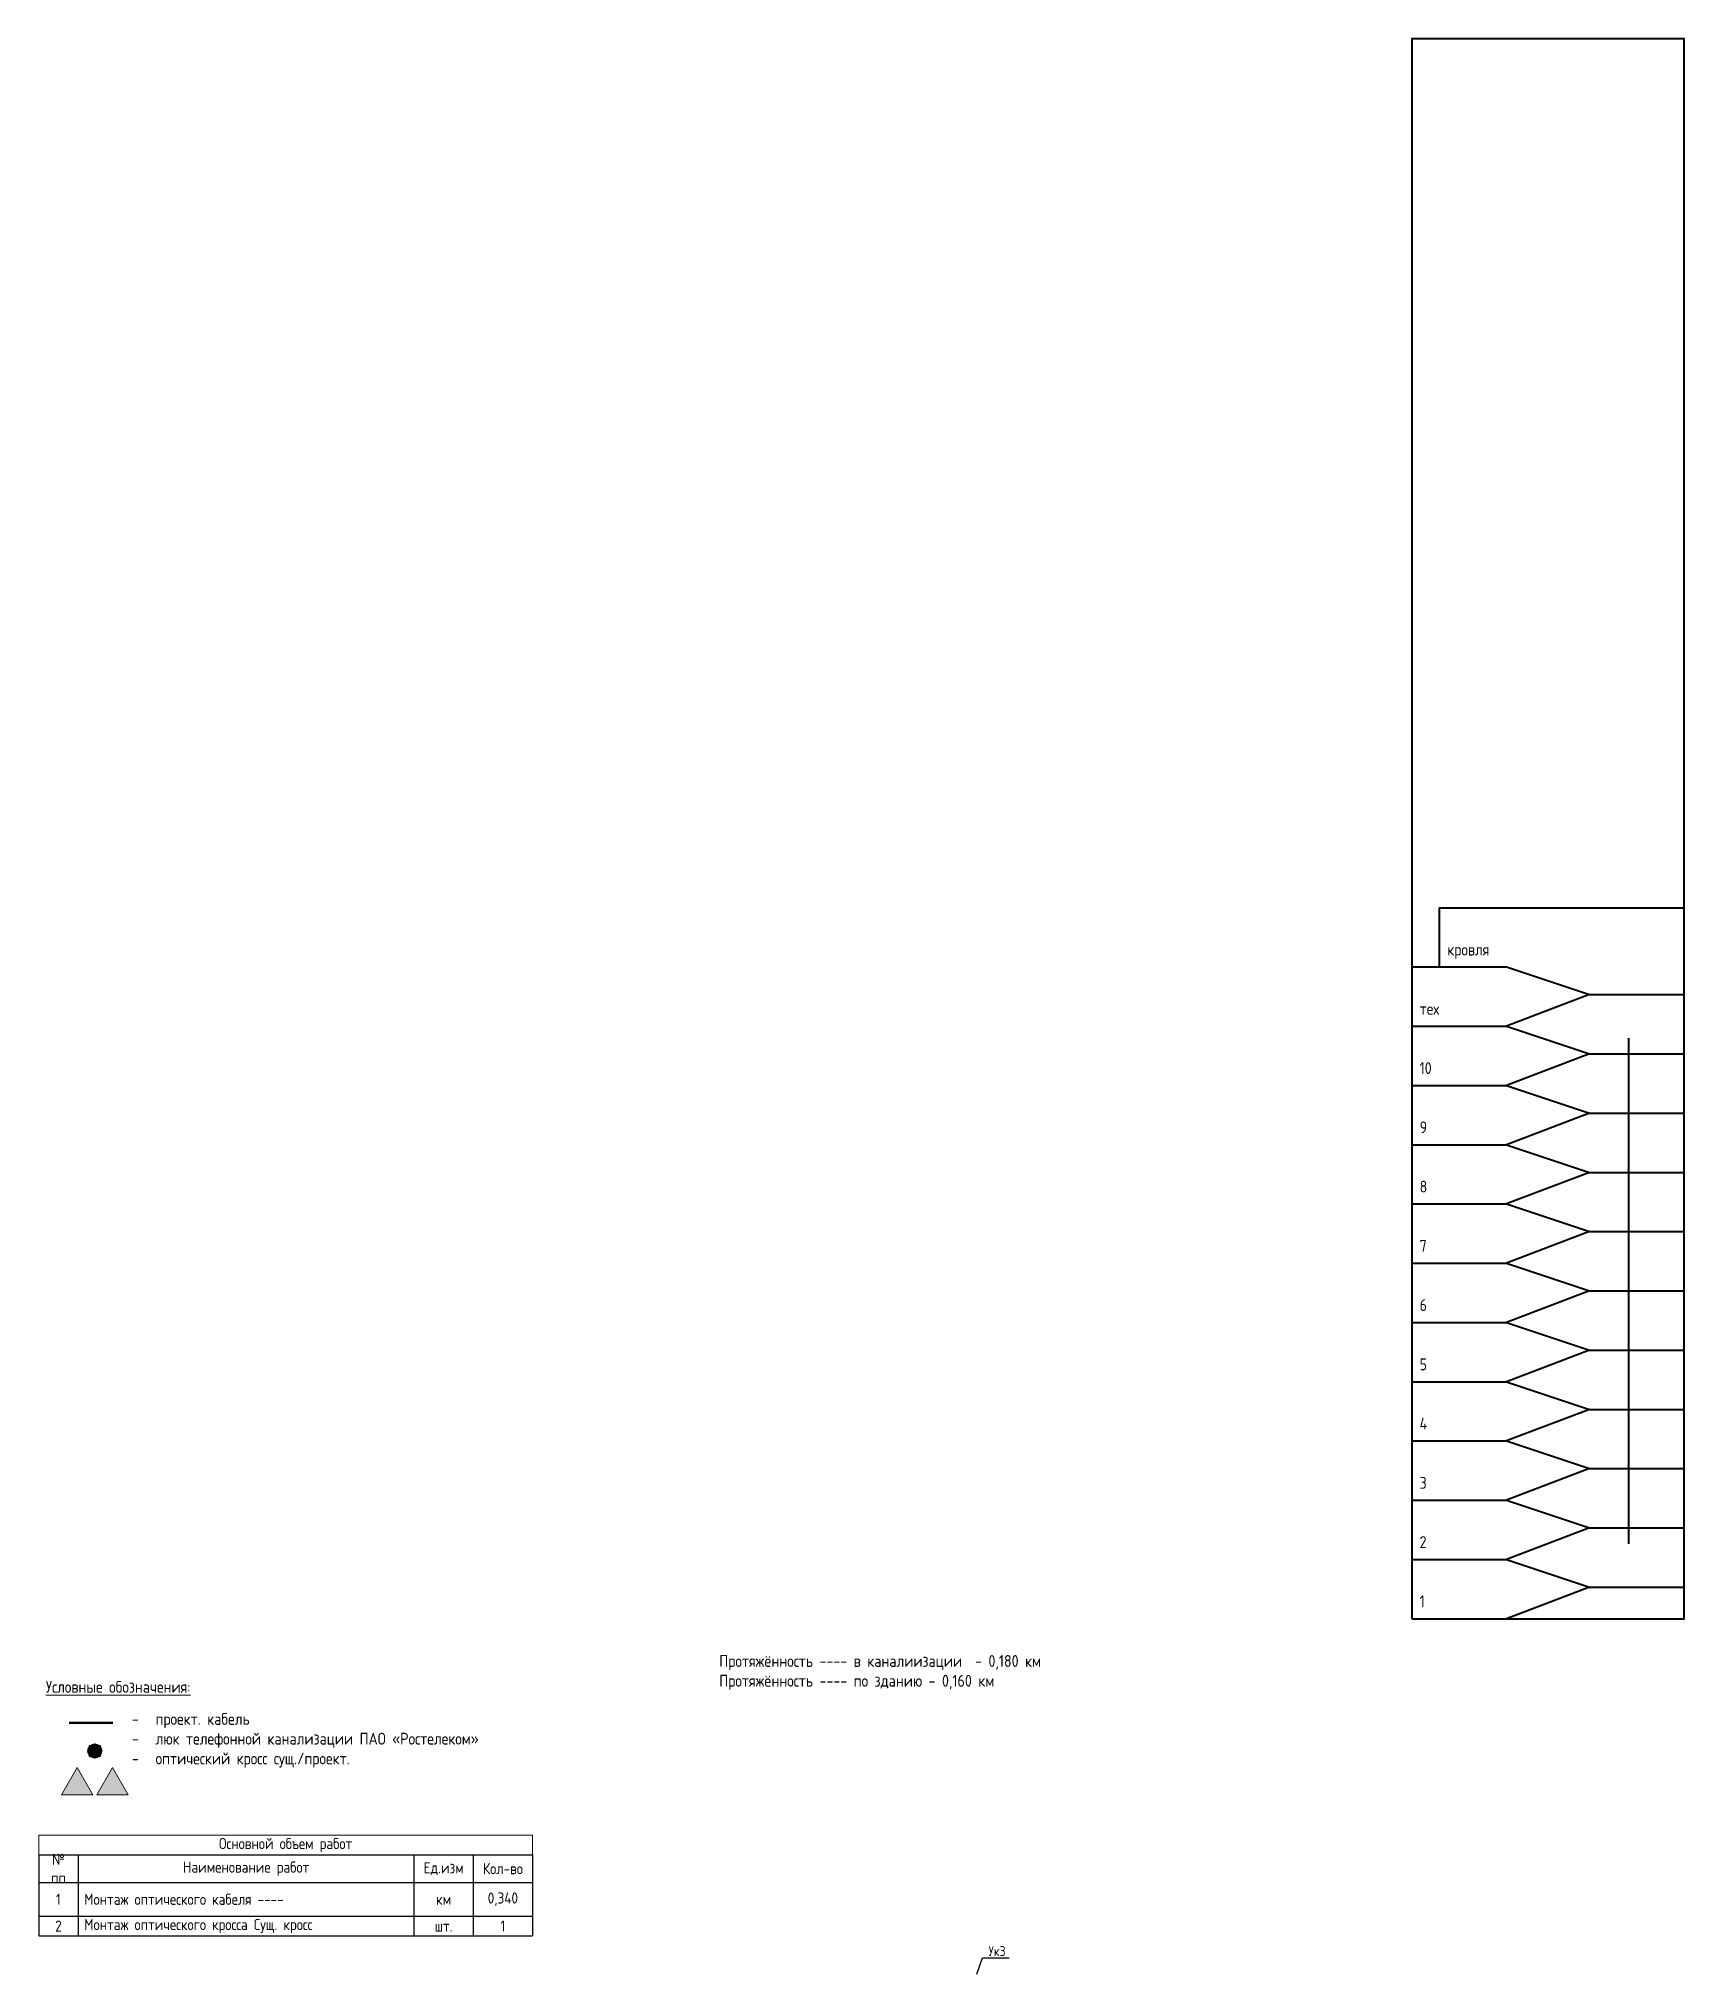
# Model space of a CAD drawing. Header units: millimetres. Extents: x -6680 to 6456, y 1671 to 6150.
# Drawn here: x -5727.3 to -5310.7, y 3260.4 to 3750.4 of the extents above; entities that cross this region are included whole.
import ezdxf
from ezdxf import colors
from ezdxf.entities.mleader import LeaderData, LeaderLine
from ezdxf.math import Vec2, Vec3

# ---------------------------------------------------------------- set-up
doc = ezdxf.new("R2010")
doc.units = ezdxf.units.MM
doc.styles.add('мой', font='GOST_Common.ttf', dxfattribs={"width": 0.9, "height": 3})

msp = doc.modelspace()

# ---------------------------------------------------------------- texts
at = {"color": 7, "linetype": 'Continuous', "lineweight": 40, "char_height": 3, "width": 5.3865, "attachment_point": 1, "style": 'мой'}
for s, insert in [('кровля', (-5370.73, 3521.3)), ('тех', (-5377.73, 3506.3)), ('10', (-5377.73, 3491.3)), ('9', (-5377.73, 3476.3)), ('8', (-5377.73, 3461.3)), ('7', (-5377.73, 3446.3)), ('6', (-5377.73, 3431.3)), ('5', (-5377.73, 3416.3)), ('4', (-5377.73, 3401.3)), ('3', (-5377.73, 3386.3)), ('2', (-5377.73, 3371.3)), ('1', (-5377.73, 3356.3))]:
    msp.add_mtext(s, dxfattribs=dict(at, insert=insert))
at = {"color": 7, "linetype": 'Continuous', "lineweight": 60, "insert": (-5555.03, 3341.2), "char_height": 3, "width": 163.5, "attachment_point": 1, "style": 'мой'}
msp.add_mtext('Протяжённость ---- в каналиизации  - 0,180 км \\PПротяжённость ---- по зданию - 0,160 км{\\H1.8333x; }', dxfattribs=at)
at = {"color": 7, "linetype": 'Continuous', "lineweight": 15, "insert": (-5725.5, 3334.65), "char_height": 3, "width": 39.385, "attachment_point": 1, "style": 'мой'}
msp.add_mtext('{\\LУсловные обозначения:}', dxfattribs=at)
at = {"color": 7, "insert": (-5703.73, 3326.53), "char_height": 3, "width": 105.9321, "attachment_point": 1, "style": 'мой'}
msp.add_mtext('\\pi-12,l12,t6;-^Iпроект. кабель \\P-^Iлюк телефонной канализации ПАО «Ростелеком»{\\H1.8333x; }\\P-^Iоптический кросс сущ./проект.{\\H1.5556x; }', dxfattribs=at)

# ---------------------------------------------------------------- blocks, each defined once
blk = doc.blocks.new('*T108')
at = {"color": 0, "linetype": 'ByBlock', "lineweight": -2, "transparency": 16777216}
blk.add_line((0, -4.95), (125, -4.95), dxfattribs=at)
at = {"linetype": 'ByBlock', "lineweight": -2, "transparency": 16777216}
for p, q in [((0, -4.95), (0, -25.48)), ((10, -4.95), (10, -25.48)), ((95, -4.95), (95, -25.48)), ((110, -4.95), (110, -25.48)), ((125, -4.95), (125, -25.48)), ((0, -11.95), (125, -11.95)), ((0, -20.48), (125, -20.48)), ((0, -25.48), (125, -25.48))]:
    blk.add_line(p, q, dxfattribs=at)
at = {"layer": 'Defpoints', "color": 8, "linetype": 'ByBlock', "lineweight": 0, "transparency": 16777216}
for p, q in [((0, 0), (125, 0)), ((0, 0), (0, -4.95)), ((125, 0), (125, -4.95))]:
    blk.add_line(p, q, dxfattribs=at)
at = {"color": 0, "linetype": 'Continuous', "lineweight": 15, "transparency": 16777216, "style": 'мой'}
for s, insert, char_height, width, attachment_point in [('№ пп', (5, -8.45), 2.822, 7, 5), ('Основной объем работ', (62.5, -2.48), 2.8222, 122, 5), ('Наименование работ^J', (52.5, -8.45), 2.8222, 82, 5), ('Ед.изм', (102.5, -8.45), 2.822, 12, 5), ('Кол-во', (117.5, -8.45), 2.822, 12, 5), ('0,340', (117.5, -16.21), 2.822, 12, 5), ('1', (5, -16.21), 2.82, 7, 5), ('Монтаж оптического кабеля ----', (11.5, -16.21), 2.8222, 82, 4), ('км', (102.5, -16.21), 2.822, 12, 5), ('2', (5, -22.98), 2.82, 7, 5), ('Монтаж оптического кросса Сущ. кросс', (11.5, -22.98), 2.8222, 82, 4), ('шт.', (102.5, -22.98), 2.822, 12, 5), ('1', (117.5, -22.98), 2.82, 12, 5)]:
    blk.add_mtext(s, dxfattribs=dict(at, insert=insert, char_height=char_height, width=width, attachment_point=attachment_point))
blk = doc.blocks.new('Колодец')
at = {"linetype": 'Continuous', "lineweight": 60, "true_color": 0xffffff}
h = blk.add_hatch(color=7, dxfattribs=at)
h.dxf.hatch_style = 1
h.paths.add_polyline_path([(-1.64, 0, 1), (1.64, 0, 1)])
at = {"color": 7, "linetype": 'Continuous', "lineweight": 50}
for points in [[(1.41, 1.41), (-1.41, -1.41)], [(-1.41, 1.41), (1.41, -1.41)]]:
    blk.add_lwpolyline(points, dxfattribs=at)
blk.add_circle((0, 0), 1.64, dxfattribs=at)
blk = doc.blocks.new('_None')

# ---------------------------------------------------------------- hatches: boundary and pattern name
at = {"linetype": 'Continuous', "lineweight": 20}
h = msp.add_hatch(color=7, dxfattribs=at)
h.dxf.hatch_style = 1
h.paths.add_polyline_path([(-5721.56, 3305.84), (-5713.65, 3305.85), (-5717.61, 3312.7)])
at = {"linetype": 'Continuous', "lineweight": 20, "true_color": 0xffffff}
h = msp.add_hatch(color=7, dxfattribs=at)
h.dxf.hatch_style = 1
h.paths.add_polyline_path([(-5712.56, 3305.84), (-5704.64, 3305.85), (-5708.61, 3312.7)])

# ---------------------------------------------------------------- linework, layer by layer
at = {"color": 7, "linetype": 'Continuous', "lineweight": 40}
msp.add_lwpolyline([(-5379.73, 3350.4), (-5310.73, 3350.4), (-5310.73, 3750.4), (-5379.73, 3750.4)], close=True, dxfattribs=at)
for points in [[(-5372.73, 3515.4), (-5372.73, 3530.4), (-5310.73, 3530.4)], [(-5379.73, 3515.4), (-5355.73, 3515.4)], [(-5355.73, 3515.4), (-5334.73, 3508.4), (-5355.73, 3500.4)], [(-5334.73, 3508.4), (-5310.73, 3508.4)], [(-5379.73, 3500.4), (-5355.73, 3500.4)], [(-5355.73, 3500.4), (-5334.73, 3493.4), (-5355.73, 3485.4)], [(-5324.73, 3369.4), (-5324.73, 3497.4)], [(-5334.73, 3493.4), (-5310.73, 3493.4)], [(-5379.73, 3485.4), (-5355.73, 3485.4)], [(-5355.73, 3485.4), (-5334.73, 3478.4), (-5355.73, 3470.4)], [(-5334.73, 3478.4), (-5310.73, 3478.4)], [(-5379.73, 3470.4), (-5355.73, 3470.4)], [(-5355.73, 3470.4), (-5334.73, 3463.4), (-5355.73, 3455.4)], [(-5334.73, 3463.4), (-5310.73, 3463.4)], [(-5379.73, 3455.4), (-5355.73, 3455.4)], [(-5355.73, 3455.4), (-5334.73, 3448.4), (-5355.73, 3440.4)], [(-5334.73, 3448.4), (-5310.73, 3448.4)], [(-5379.73, 3440.4), (-5355.73, 3440.4)], [(-5355.73, 3440.4), (-5334.73, 3433.4), (-5355.73, 3425.4)], [(-5334.73, 3433.4), (-5310.73, 3433.4)], [(-5379.73, 3425.4), (-5355.73, 3425.4)], [(-5355.73, 3425.4), (-5334.73, 3418.4), (-5355.73, 3410.4)], [(-5334.73, 3418.4), (-5310.73, 3418.4)], [(-5379.73, 3410.4), (-5355.73, 3410.4)], [(-5355.73, 3410.4), (-5334.73, 3403.4), (-5355.73, 3395.4)], [(-5334.73, 3403.4), (-5310.73, 3403.4)], [(-5379.73, 3395.4), (-5355.73, 3395.4)], [(-5355.73, 3395.4), (-5334.73, 3388.4), (-5355.73, 3380.4)], [(-5334.73, 3388.4), (-5310.73, 3388.4)], [(-5379.73, 3380.4), (-5355.73, 3380.4)], [(-5355.73, 3380.4), (-5334.73, 3373.4), (-5355.73, 3365.4)], [(-5334.73, 3373.4), (-5310.73, 3373.4)], [(-5379.73, 3365.4), (-5355.73, 3365.4)], [(-5355.73, 3365.4), (-5334.73, 3358.4), (-5355.73, 3350.4)], [(-5334.73, 3358.4), (-5310.73, 3358.4)], [(-5379.73, 3350.4), (-5355.73, 3350.4)]]:
    msp.add_lwpolyline(points, dxfattribs=at)
at = {"color": 5, "linetype": 'Continuous', "lineweight": 50}
msp.add_lwpolyline([(-5719.57, 3324.06), (-5708.57, 3324.06)], dxfattribs=at)
at = {"color": 7, "linetype": 'Continuous', "lineweight": 20}
for points in [[(-5713.65, 3305.85), (-5717.61, 3312.7), (-5721.56, 3305.84)], [(-5704.64, 3305.85), (-5708.61, 3312.7), (-5712.56, 3305.84)]]:
    msp.add_lwpolyline(points, close=True, dxfattribs=at)

# ---------------------------------------------------------------- block references
at = {"color": 7, "linetype": 'Continuous', "lineweight": 60}
msp.add_blockref('Колодец', (-5713.12, 3316.92), dxfattribs=at)
msp.add_blockref('*T108', (-5727.31, 3295.58))

msp.set_redraw_order([(e.dxf.handle, doc.entitydb.next_handle()) for e in msp.query("TEXT MTEXT ATTDEF DIMENSION ARC_DIMENSION")])  # texts and dimensions are drawn at this point

# ---------------------------------------------------------------- leaders
at = {"color": 7, "linetype": 'Continuous', "lineweight": 13}
ml = msp.add_multileader_mtext('Standard', dxfattribs=at)
ml.set_content('Ук3', color=7, style='мой')
ml.set_leader_properties()
ml.set_arrow_properties(name='NONE')
ml.build(insert=Vec2(0, 0))
ml.multileader.update_dxf_attribs({"text_left_attachment_type": 6, "text_right_attachment_type": 6, "dogleg_length": 10, "arrow_head_size": 2})
ctx = ml.context
ctx.base_point, ctx.char_height, ctx.arrow_head_size, ctx.landing_gap_size, ctx.plane_origin = Vec3(-5486.93, 3264.51), 2.5, 2, 0.09, Vec3(-5467.84, 3269.38)
ctx.left_attachment, ctx.right_attachment = 6, 6
notes = []
notes.append((ctx, [(0, (1, 1, 0), (-5488.43, 3264.51), (1, 0), 1.5, [(0, [(-5489.84, 3260.38)], 0, [])])]))
ctx.mtext.insert, ctx.mtext.flow_direction = Vec3(-5486.84, 3267.51), 5
for ctx, leaders in notes:
    for number, flags, end, landing, length, lines in leaders:
        leader = LeaderData()
        leader.index, (leader.has_last_leader_line, leader.has_dogleg_vector, leader.attachment_direction) = number, flags
        leader.last_leader_point, leader.dogleg_vector, leader.dogleg_length = Vec3(end), Vec3(landing), length
        for number, points, colour, breaks in lines:
            line = LeaderLine()
            line.index, line.vertices, line.color, line.breaks = number, Vec3.list(points), colors.encode_raw_color(colour), breaks
            leader.lines.append(line)
        ctx.leaders.append(leader)

doc.saveas('drawing.dxf')
